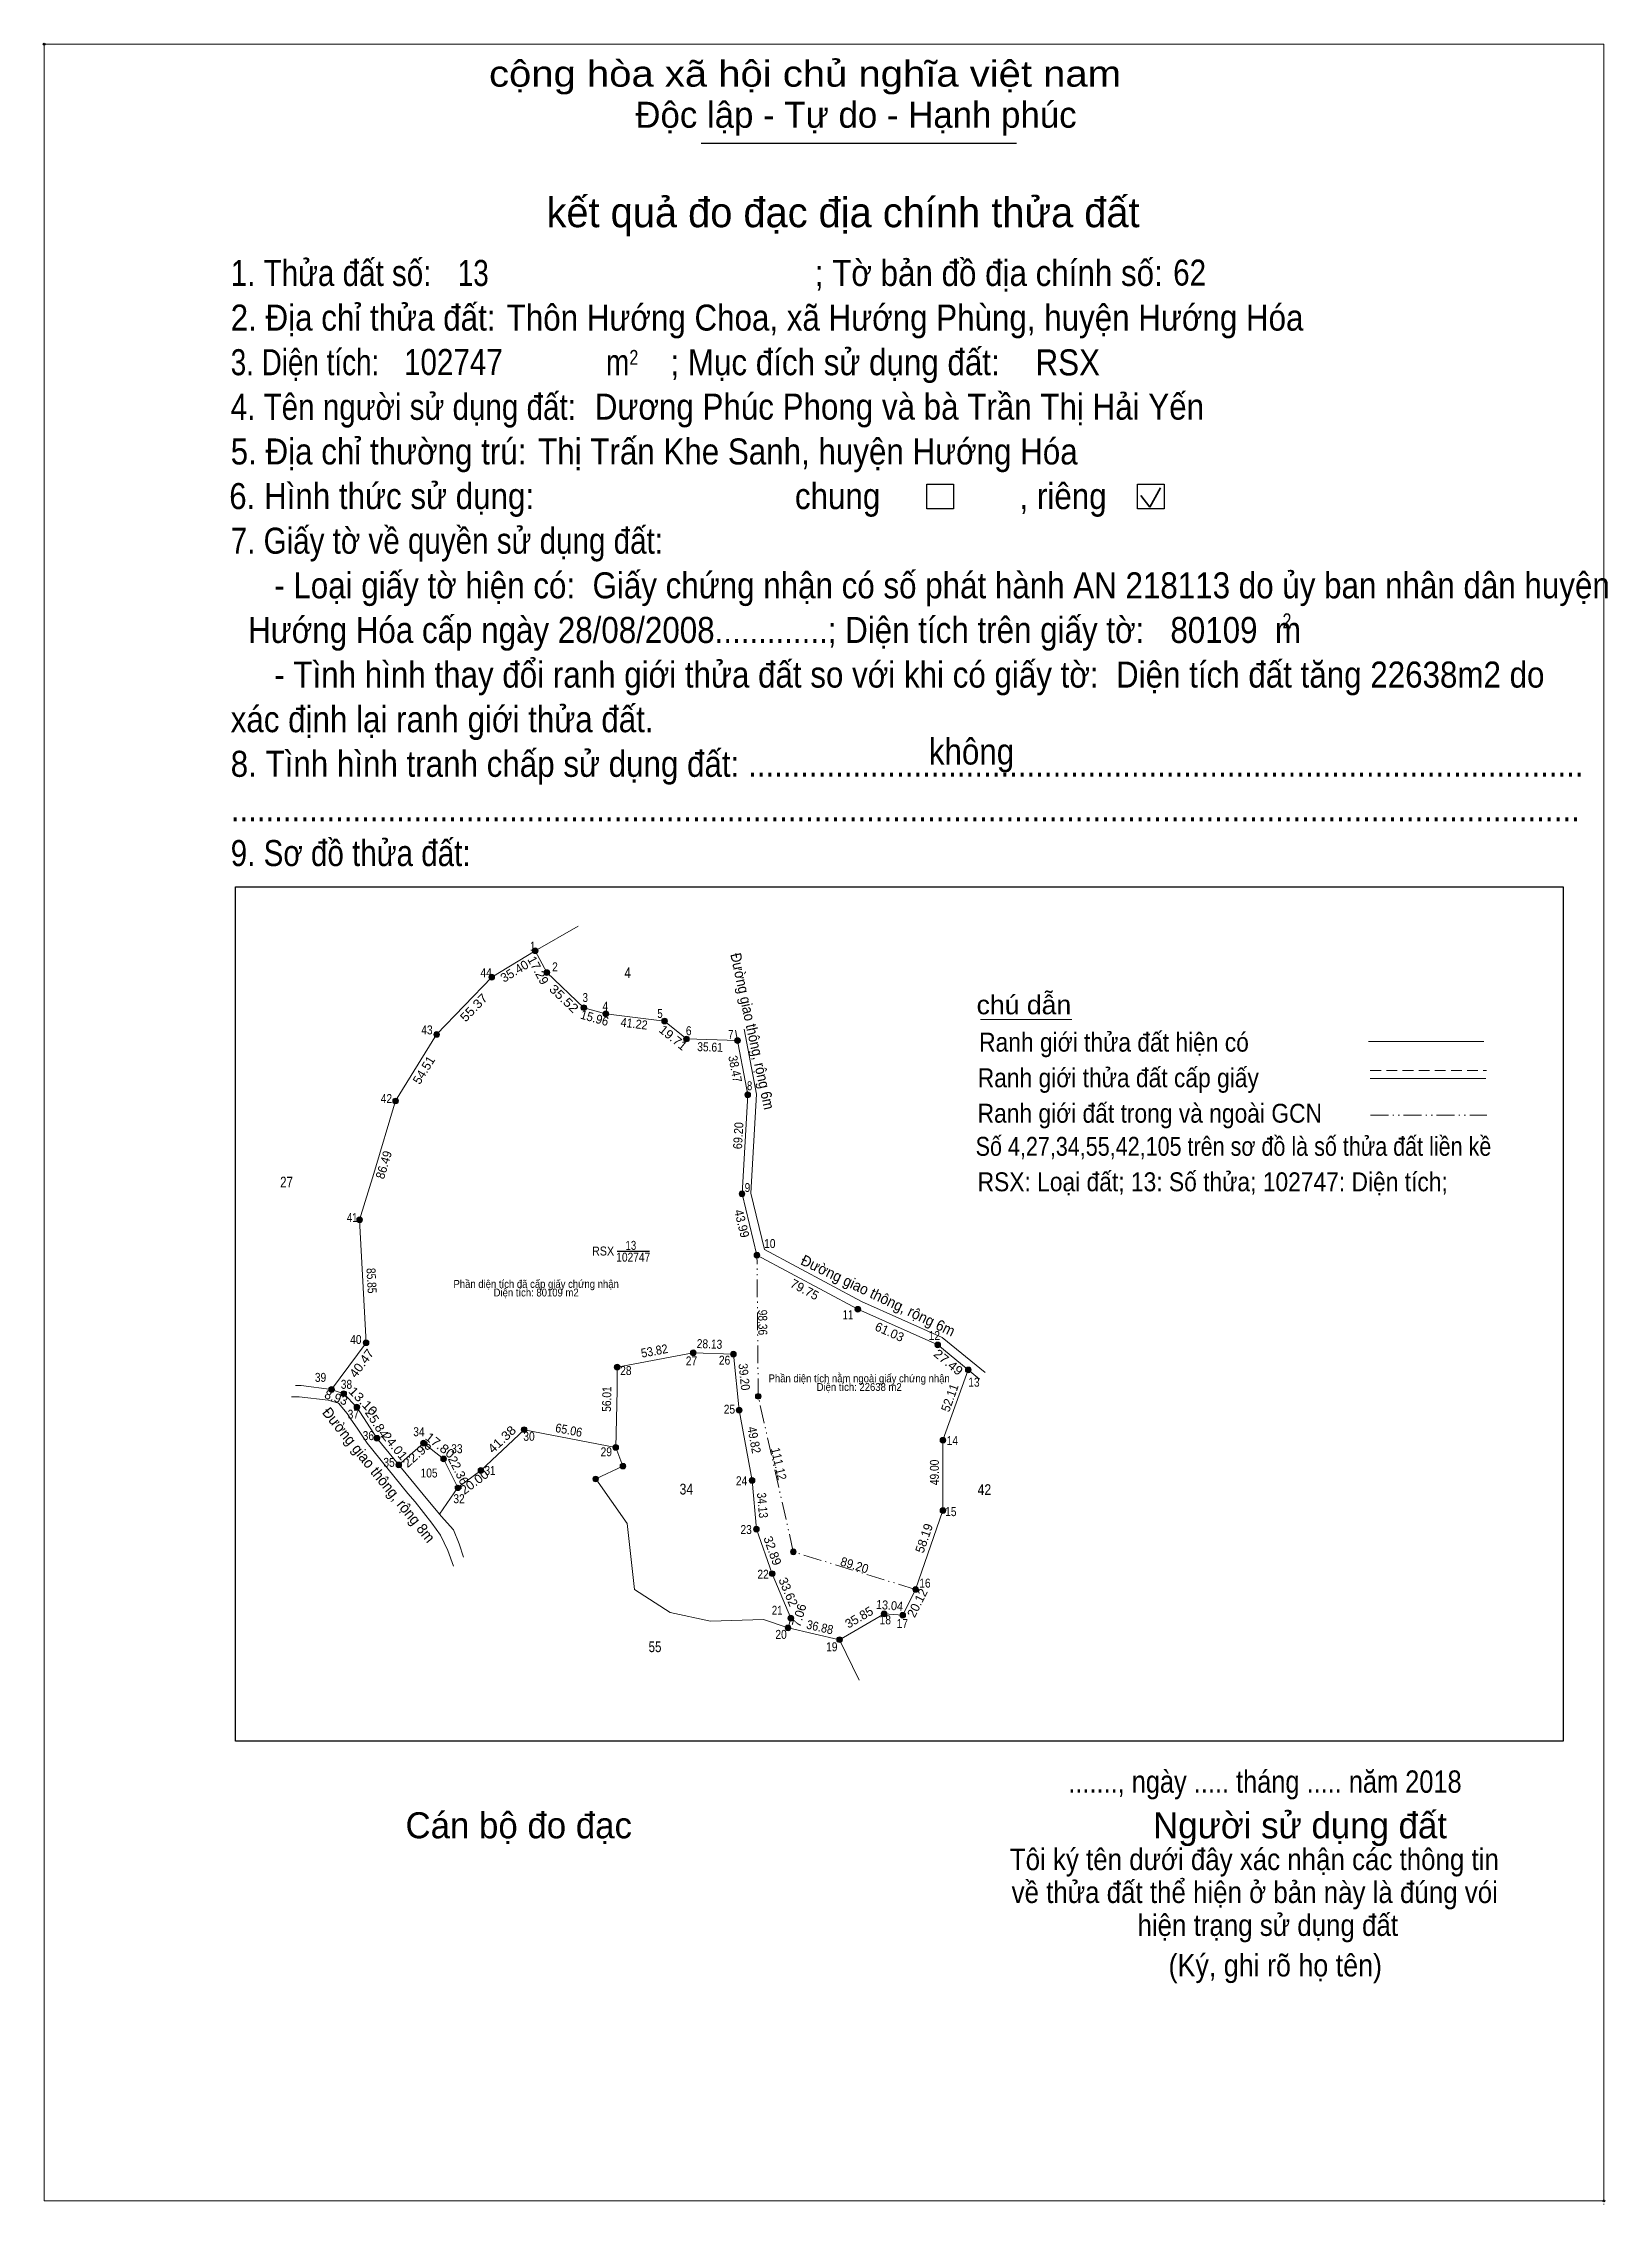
# Model space of a CAD drawing. Header units: centimetres. Extents: x 534487 to 540612, y 1847531 to 1849044.
# Drawn here: x 534487 to 535577, y 1847537 to 1849044 of the extents above; entities that cross this region are included whole.
import ezdxf
from ezdxf.enums import TextEntityAlignment as Align

# ---------------------------------------------------------------- set-up
doc = ezdxf.new("R2010")
doc.units = ezdxf.units.CM
doc.header["$LTSCALE"] = 2.5
doc.header["$PDMODE"] = 32
doc.header["$PDSIZE"] = 1.25
doc.linetypes.add('DASH_DOUBLE_DOT', pattern=[9.2, 5, -1.2, 0.3, -1.2, 0.3, -1.2])
doc.linetypes.add('MEDIUM_DASHED', pattern=[4.5, 3, -1.5])
for name, color, linetype, lineweight in [('10', 7, 'Continuous', 13), ('13', 7, 'Continuous', 25), ('17', 7, 'Continuous', 13), ('22', 7, 'Continuous', 13), ('6', 7, 'Continuous', 13), ('63', 7, 'Continuous', 13), ('7', 7, 'Continuous', 25)]:
    doc.layers.add(name, color=color, linetype=linetype, lineweight=lineweight)

msp = doc.modelspace()

# ---------------------------------------------------------------- texts
at = {"layer": '13'}
for s, rotation, width, p in [('Đường giao thông, rộng 6m', 282.273, 0.9, (534977.78, 1848354.542)), ('Đường giao thông, rộng 6m', 334.391, 0.95, (535067.359, 1848167.676)), ('Đường giao thông, rộng 8m', 308.989, 0.95, (534718.084, 1848043.679))]:
    msp.add_text(s, height=7.5, rotation=rotation, dxfattribs=dict(at, width=width)).set_placement(p, align=Align.CENTER)
for s, height, width, p in [('4', 7.5, 0.8, (534894.485, 1848392.46)), ('27', 7.5, 0.8, (534656.735, 1848246.4)), ('13', 6.25, 0.8, (534896.705, 1848202.93)), ('34', 7.5, 0.85, (534935.37, 1848032.39)), ('42', 7.5, 0.85, (535143.05, 1848032.07)), ('55', 7.5, 0.8, (534913.535, 1847922.52))]:
    msp.add_text(s, height=height, dxfattribs=dict(at, width=width)).set_placement(p, align=Align.CENTER)
at = {"layer": '13', "width": 0.9}
msp.add_text('RSX', height=6.25, dxfattribs=at).set_placement((534885.04, 1848198.99), align=Align.RIGHT)
at = {"layer": '6'}
for s, height, width, p in [('RSX', 18.14, 0.9, (535178.73, 1848812.46)), ('Dương Phúc Phong và bà Trần Thị Hải Yến', 18.14, 0.9, (534871.58, 1848781.6)), ('chú dẫn', 13.2, 1.05, (535137.63, 1848367.14)), ('Ranh giới thửa đất hiện có ', 13.2, 0.9, (535139.39, 1848341.09)), ('Ranh giới thửa đất cấp giấy', 13.2, 0.9, (535138.42, 1848316.27)), ('Ranh giới đất trong và ngoài GCN', 13.2, 0.9, (535138.33, 1848291.55)), ('Số 4,27,34,55,42,105 trên sơ đồ là số thửa đất liền kề', 13.2, 0.85, (535136.96, 1848268.49)), ('RSX: Loại đất; 13: Số thửa; 102747: Diện tích;', 13.2, 0.9, (535138.33, 1848243.76))]:
    msp.add_text(s, height=height, dxfattribs=dict(at, width=width)).set_placement(p)
at = {"layer": '63'}
for s, rotation, p in [('17.29', 298.24, (534829.321, 1848396.279)), ('35.40', 31.427, (534817.196, 1848394.495)), ('54.51', 58.366, (534755.091, 1848326.606)), ('79.75', 331.796, (535016.343, 1848172.528)), ('61.03', 335.942, (535075.721, 1848142.874)), ('8.93', 340.652, (534690.26, 1848097.05)), ('22.36', 296.565, (534773.736, 1848047.828)), ('32.89', 289.537, (534992.484, 1847992.185)), ('58.19', 70.942, (535103.956, 1848000.89)), ('33.62', 292.751, (535003.474, 1847963.309)), ('7.06', 73.977, (535016.908, 1847947.277)), ('20.12', 63.435, (535099.144, 1847955.417)), ('35.85', 30.141, (535057.286, 1847944.105))]:
    msp.add_text(s, height=6.25, rotation=rotation, dxfattribs=at).set_placement(p, align=Align.CENTER)
for s, width, p in [(' 1', 0.75, (534829.98, 1848411.44)), (' 44', 0.85, (534799.77, 1848392.98)), (' 2', 0.85, (534845.79, 1848397.08)), (' 3', 0.8, (534866.79, 1848375.69)), (' 4', 0.85, (534880.84, 1848369.61)), (' 5', 0.8, (534918.86, 1848364.53)), (' 43', 0.85, (534758.53, 1848353.11)), (' 6', 0.85, (534938.99, 1848352.54)), (' 7', 0.8, (534968.18, 1848349.96)), (' 8', 0.8, (534981.3, 1848314.18)), (' 42', 0.85, (534730.3, 1848305.29)), (' 9', 0.85, (534979.93, 1848243.25)), (' 41', 0.8, (534706.21, 1848222.35)), (' 10', 0.85, (534997.46, 1848204.2)), (' 11', 0.8, (535051.67, 1848154.56)), (' 40', 0.85, (534708.99, 1848137.33)), (' 12', 0.85, (535112.15, 1848140.05)), (' 28', 0.85, (534897.17, 1848115.67)), (' 27', 0.85, (534942.86, 1848122.37)), (' 26', 0.85, (534965.96, 1848122.91)), (' 39', 0.85, (534684.37, 1848110.9)), (' 38', 0.85, (534702.44, 1848106.08)), (' 13', 0.85, (535139.75, 1848107.54)), (' 37', 0.85, (534707.24, 1848085.23)), (' 25', 0.85, (534969.34, 1848088.74)), (' 36', 0.85, (534717.67, 1848070.31)), (' 34', 0.85, (534752.95, 1848073.04)), (' 30', 0.85, (534829.66, 1848069.84)), (' 33', 0.85, (534779.38, 1848061.2)), (' 29', 0.85, (534883.52, 1848059.05)), (' 14', 0.85, (535124.69, 1848066.87)), (' 35', 0.85, (534732.11, 1848051.68)), (' 31', 0.8, (534802.26, 1848046.04)), (' 24', 0.85, (534977.82, 1848038.87)), (' 32', 0.85, (534780.89, 1848026.34)), (' 15', 0.85, (535123.64, 1848017.34)), (' 23', 0.85, (534980.99, 1848004.87)), (' 22', 0.85, (534992.78, 1847973.69)), (' 16', 0.85, (535105.59, 1847967.52)), (' 21', 0.8, (535002.36, 1847948.58)), (' 18', 0.85, (535077.96, 1847941.88)), (' 17', 0.85, (535089.83, 1847939.33)), (' 20', 0.85, (535005.33, 1847931.77)), (' 19', 0.85, (535040.66, 1847923.12))]:
    msp.add_text(s, height=6.25, dxfattribs=dict(at, width=width)).set_placement(p, align=Align.RIGHT)
for s, rotation, width, p in [('55.37', 46.061, 1.1, (534789.498, 1848369.582)), ('35.52', 316.449, 1.15, (534847.917, 1848375.774)), ('15.96', 344.291, 0.95, (534870.579, 1848361.526)), ('41.22', 353.047, 0.9, (534898.602, 1848357.506)), ('19.71', 320.559, 1.05, (534924.155, 1848348.385)), ('35.61', 358.246, 0.85, (534951.779, 1848341.19)), ('38.47', 280.711, 0.9, (534966.318, 1848328.461)), ('69.20', 86.686, 0.9, (534974.646, 1848282.379)), ('86.49', 73.103, 0.95, (534727.483, 1848261.297)), ('43.99', 283.701, 0.95, (534971.012, 1848220.525)), ('85.85', 273.031, 0.85, (534712.883, 1848181.255)), ('98.36', 270.513, 0.85, (534985.481, 1848152.313)), ('53.82', 10.654, 0.9, (534913.662, 1848129.456)), ('28.13', 358.064, 0.85, (534951.399, 1848134.195)), ('40.47', 53.611, 1.05, (534711.532, 1848122.011)), ('39.20', 275.856, 0.9, (534972.64, 1848114.079)), ('27.49', 320.728, 1.1, (535115.987, 1848122.18)), ('13.10', 314.443, 1.15, (534707.87, 1848095.353)), ('56.01', 88.977, 0.85, (534882.967, 1848098.884)), ('52.11', 70.157, 0.95, (535121.88, 1848098.764)), ('25.84', 302.805, 1.05, (534717.085, 1848080.228)), ('24.01', 309.219, 1.05, (534729.816, 1848064.186)), ('41.38', 43.277, 1.1, (534808.918, 1848068.561)), ('65.06', 349.039, 0.9, (534852.881, 1848074.25)), ('49.82', 280.408, 0.9, (534979.572, 1848069.835)), ('22.98', 41.437, 1.1, (534749.687, 1848058.296)), ('17.80', 321.843, 1.1, (534761.789, 1848064.176)), ('111.12', 282.722, 0.9, (534996.733, 1848053.108)), ('20.00', 36.87, 1.05, (534789.445, 1848038.589)), ('49.00', 90, 0.85, (535111.35, 1848047.81)), ('34.13', 275.042, 0.85, (534985.318, 1848024.58)), ('89.20', 342.892, 0.95, (535051.636, 1847980.183)), ('13.04', 355.601, 0.9, (535076.73, 1847952.025)), ('36.88', 347.136, 0.9, (535027.754, 1847936.903))]:
    msp.add_text(s, height=6.25, rotation=rotation, dxfattribs=dict(at, width=width)).set_placement(p, align=Align.CENTER)
for s, height, width, p in [('102747', 6.25, 0.85, (534898.355, 1848194.72)), ('Phần diện tích đã cấp giấy chứng nhận', 5.5, 0.9, (534830.685, 1848176.43)), ('Diện tích: 80109 m2', 5.5, 0.9, (534830.68, 1848170.43)), ('Phần diện tích nằm ngoài giấy chứng nhận', 5.5, 0.9, (535055.8, 1848110.6)), ('Diện tích: 22638 m2', 5.5, 0.9, (535055.8, 1848104.6)), ('105', 6.25, 0.85, (534756.06, 1848044.26))]:
    msp.add_text(s, height=height, dxfattribs=dict(at, width=width)).set_placement(p, align=Align.CENTER)
at = {"layer": '7'}
for s, height, width, p in [('cộng hòa xã hội chủ nghĩa việt nam', 18.14, 1.15, (534797.84, 1849013.72)), ('1. Thửa đất số:', 18.14, 0.85, (534617.82, 1848874.79)), ('13', 18.14, 0.8, (534776.06, 1848874.79)), ('; Tờ bản đồ địa chính số:', 18.14, 0.9, (535024.9, 1848874.79)), ('62', 18.14, 0.85, (535274.64, 1848875.05)), ('2. Địa chỉ thửa đất:', 18.14, 0.9, (534617.82, 1848843.68)), ('Thôn Hướng Choa, xã Hướng Phùng, huyện Hướng Hóa', 18.14, 0.9, (534810.15, 1848843.68)), ('3. Diện tích:', 18.14, 0.8, (534617.82, 1848812.58)), ('102747', 18.14, 0.85, (534738.61, 1848812.71)), ('2', 10.37, 0.8, (534895.68, 1848819.84)), ('; Mục đích sử dụng đất:', 18.14, 0.9, (534924.32, 1848812.58)), ('m', 18.14, 0.8, (534879.36, 1848812.58)), ('4. Tên người sử dụng đất:', 18.14, 0.85, (534617.82, 1848781.48)), ('5. Địa chỉ thường trú:', 18.14, 0.9, (534617.82, 1848750.37)), ('Thị Trấn Khe Sanh, huyện Hướng Hóa', 18.14, 0.9, (534832.05, 1848750.37)), ('6. Hình thức sử dụng:', 18.14, 0.9, (534616.78, 1848719.27)), ('chung                , riêng', 18.14, 0.9, (535011.03, 1848719.27)), ('7. Giấy tờ về quyền sử dụng đất:', 18.14, 0.85, (534617.82, 1848688.16)), ('     - Loại giấy tờ hiện có:  Giấy chứng nhận có số phát hành AN 218113 do ủy ban nhân dân huyện ', 18.14, 0.9, (534617.82, 1848657.06)), ('  Hướng Hóa cấp ngày 28/08/2008.............; Diện tích trên giấy tờ:   80109  m', 18.14, 0.9, (534617.82, 1848625.96)), ('2', 10.37, 0.8, (535350.82, 1848636.22)), ('     - Tình hình thay đổi ranh giới thửa đất so với khi có giấy tờ:  Diện tích đất tăng 22638m2 do', 18.14, 0.9, (534617.82, 1848594.85)), ('xác định lại ranh giới thửa đất.', 18.14, 0.9, (534617.82, 1848563.75)), ('không', 18.14, 0.9, (535104.34, 1848541.2)), ('8. Tình hình tranh chấp sử dụng đất: ................................................................................................', 18.14, 0.9, (534617.82, 1848532.64)), ('...........................................................................................................................................................', 18.14, 0.9, (534617.82, 1848501.54)), ('9. Sơ đồ thửa đất:', 18.14, 0.85, (534617.82, 1848470.44)), ('......., ngày ..... tháng ..... năm 2018', 15.55, 0.85, (535201.54, 1847824.51)), ('(Ký, ghi rõ họ tên)', 15.55, 0.9, (535271.4, 1847696.46))]:
    msp.add_text(s, height=height, dxfattribs=dict(at, width=width)).set_placement(p)
for s, p in [('Độc lập - Tự do - Hạnh phúc', (534899.83, 1848985.08)), ('Cán bộ đo đạc', (534739.64, 1847792.76)), ('Người sử dụng đất', (535260.63, 1847792.76))]:
    msp.add_text(s, height=18.14, dxfattribs=at).set_placement(p)
for s, height, p in [('kết quả đo đạc địa chính thửa đất', 20.74, (535044.56, 1848915.74)), ('.', 5.185, (535574.705, 1847537.32))]:
    msp.add_text(s, height=height, dxfattribs=at).set_placement(p, align=Align.CENTER)
at = {"layer": '7', "width": 0.9}
for s, p in [('Tôi ký tên dưới đây xác nhận các thông tin', (535331.19, 1847770.6)), ('về thửa đất thể hiện ở bản này là đúng vói', (535331.48, 1847747.66)), ('hiện trạng sử dụng đất', (535340.53, 1847724.72))]:
    msp.add_text(s, height=14.99, dxfattribs=at).set_placement(p, align=Align.CENTER)

# ---------------------------------------------------------------- hatches: boundary and pattern name
at = {"layer": '6'}
for points in [[(534831.98, 1848411.44, 1), (534827.98, 1848411.44, 1)], [(534801.77, 1848392.98, 1), (534797.77, 1848392.98, 1)], [(534840.16, 1848396.21, 1), (534836.16, 1848396.21, 1)], [(534865.9, 1848371.74, 1), (534861.9, 1848371.74, 1)], [(534881.26, 1848367.42, 1), (534877.26, 1848367.42, 1)], [(534922.18, 1848362.43, 1), (534918.18, 1848362.43, 1)], [(534763.35, 1848353.11, 1), (534759.35, 1848353.11, 1)], [(534937.4, 1848349.91, 1), (534933.4, 1848349.91, 1)], [(534972.99, 1848348.82, 1), (534968.99, 1848348.82, 1)], [(534734.76, 1848306.7, 1), (534730.76, 1848306.7, 1)], [(534980.14, 1848311.02, 1), (534976.14, 1848311.02, 1)], [(534976.14, 1848241.94, 1), (534972.14, 1848241.94, 1)], [(534709.62, 1848223.94, 1), (534705.62, 1848223.94, 1)], [(534986.56, 1848199.2, 1), (534982.56, 1848199.2, 1)], [(535056.84, 1848161.51, 1), (535052.84, 1848161.51, 1)], [(534714.16, 1848138.21, 1), (534710.16, 1848138.21, 1)], [(535112.57, 1848136.63, 1), (535108.57, 1848136.63, 1)], [(534889.16, 1848121.21, 1), (534885.16, 1848121.21, 1)], [(534942.16, 1848131.21, 1), (534938.16, 1848131.21, 1)], [(534970.16, 1848130.21, 1), (534966.16, 1848130.21, 1)], [(535133.85, 1848119.23, 1), (535129.85, 1848119.23, 1)], [(534690.15, 1848105.63, 1), (534686.15, 1848105.63, 1)], [(534698.58, 1848102.67, 1), (534694.58, 1848102.67, 1)], [(534707.75, 1848093.32, 1), (534703.75, 1848093.32, 1)], [(534974.16, 1848091.21, 1), (534970.16, 1848091.21, 1)], [(534987.44, 1848100.84, 1), (534983.44, 1848100.84, 1)], [(534824.29, 1848077.58, 1), (534820.29, 1848077.58, 1)], [(534721.75, 1848071.6, 1), (534717.75, 1848071.6, 1)], [(534754.16, 1848068.21, 1), (534750.16, 1848068.21, 1)], [(534888.16, 1848065.21, 1), (534884.16, 1848065.21, 1)], [(535116.16, 1848070.21, 1), (535112.16, 1848070.21, 1)], [(534736.93, 1848053, 1), (534732.93, 1848053, 1)], [(534768.16, 1848057.21, 1), (534764.16, 1848057.21, 1)], [(534794.16, 1848049.21, 1), (534790.16, 1848049.21, 1)], [(534874.16, 1848043.21, 1), (534870.16, 1848043.21, 1)], [(534893.16, 1848052.21, 1), (534889.16, 1848052.21, 1)], [(534983.16, 1848042.21, 1), (534979.16, 1848042.21, 1)], [(535116.16, 1848021.21, 1), (535112.16, 1848021.21, 1)], [(534986.16, 1848008.21, 1), (534982.16, 1848008.21, 1)], [(535011.91, 1847992.45, 1), (535007.91, 1847992.45, 1)], [(534997.16, 1847977.21, 1), (534993.16, 1847977.21, 1)], [(535097.16, 1847966.21, 1), (535093.16, 1847966.21, 1)], [(535008.21, 1847939.42, 1), (535004.21, 1847939.42, 1)], [(535010.16, 1847946.21, 1), (535006.16, 1847946.21, 1)], [(535075.16, 1847949.21, 1), (535071.16, 1847949.21, 1)], [(535088.16, 1847948.21, 1), (535084.16, 1847948.21, 1)], [(535044.16, 1847931.21, 1), (535040.16, 1847931.21, 1)]]:
    msp.add_hatch(color=256, dxfattribs=at).paths.add_polyline_path(points)
at = {"layer": '63'}
msp.add_hatch(color=256, dxfattribs=at).paths.add_polyline_path([(534778.16, 1848037.21, 1), (534774.16, 1848037.21, 1)])

# ---------------------------------------------------------------- linework, layer by layer
at = {"layer": '10'}
for p, q in [((534829.98, 1848411.44), (534860.02, 1848428.51)), ((534776.16, 1848037.21), (534763.31, 1848018.73)), ((535042.16, 1847931.21), (535055.83, 1847902.94)), ((535042.16, 1847931.21), (535055.83, 1847902.94))]:
    msp.add_line(p, q, dxfattribs=at)
for points in [[(534688.15, 1848105.63), (534712.16, 1848138.21), (534707.62, 1848223.94), (534717.59, 1848256.09), (534732.76, 1848306.7), (534761.35, 1848353.11), (534799.77, 1848392.98), (534829.98, 1848411.44)], [(534829.98, 1848411.44), (534838.16, 1848396.21), (534863.9, 1848371.74), (534879.26, 1848367.42), (534920.18, 1848362.43), (534935.4, 1848349.91), (534970.99, 1848348.82)], [(534940.05, 1848131.16), (534887.16, 1848121.21), (534887.16, 1848105.21), (534886.16, 1848065.21), (534891.16, 1848052.21), (534872.16, 1848043.21)], [(534940.05, 1848131.16), (534968.16, 1848130.21), (534972.16, 1848091.21), (534981.16, 1848042.21), (534984.16, 1848008.21), (534995.16, 1847977.21)], [(534705.75, 1848093.32), (534696.58, 1848102.67), (534688.15, 1848105.63)], [(535131.85, 1848119.23), (535114.16, 1848070.21), (535114.16, 1848021.21), (535095.16, 1847966.21), (535086.16, 1847948.21), (535073.16, 1847949.21), (535042.16, 1847931.21), (535006.21, 1847939.42)], [(534886.16, 1848065.21), (534822.29, 1848077.58), (534792.16, 1848049.21), (534776.16, 1848037.21), (534766.16, 1848057.21), (534752.16, 1848068.21), (534734.93, 1848053)], [(535006.21, 1847939.42), (534989.16, 1847945.21), (534952.16, 1847944.21), (534924.16, 1847950.21), (534899.16, 1847966.21), (534894.16, 1848012.21), (534872.16, 1848043.21)], [(534995.16, 1847977.21), (535008.16, 1847946.21), (535006.21, 1847939.42)]]:
    msp.add_lwpolyline(points, dxfattribs=at)
at = {"layer": '10', "linetype": 'DASH_DOUBLE_DOT'}
msp.add_lwpolyline([(535095.16, 1847966.21), (535009.91, 1847992.45), (534985.44, 1848100.84), (534984.56, 1848199.2)], dxfattribs=at)
at = {"layer": '10'}
msp.add_point((534776.16, 1848037.21), dxfattribs=at)
at = {"layer": '13'}
msp.add_line((534887.13, 1848201.93), (534909.58, 1848201.93), dxfattribs=at)
at = {"layer": '17'}
msp.add_line((535140.36, 1848363.53), (535204.07, 1848363.53), dxfattribs=at)
at = {"layer": '22'}
msp.add_line((534705.95, 1848078.54), (534701.58, 1848085), dxfattribs=at)
for points in [[(534969.61, 1848356.12), (534978.14, 1848311.02), (534974.14, 1848241.94), (534984.56, 1848199.2), (535054.84, 1848161.51), (535110.57, 1848136.63), (535139.75, 1848112.77)], [(534975.58, 1848356.83), (534984.18, 1848311.4), (534980.18, 1848242.48), (534989.76, 1848203.22), (535057.48, 1848166.91), (535113.75, 1848141.79), (535143.61, 1848117.35)], [(534662.88, 1848108.29), (534666.84, 1848108.39), (534688.15, 1848105.63)], [(534764.47, 1848017.36), (534751.83, 1848032.29), (534719.75, 1848071.6), (534705.75, 1848093.32), (534696.58, 1848102.67), (534688.15, 1848105.63)], [(534660.19, 1848100.5), (534665.51, 1848100.47), (534685.72, 1848098.1), (534693.04, 1848096), (534698.91, 1848088.95), (534701.58, 1848085)], [(534705.95, 1848078.54), (534712.94, 1848068.2), (534741.36, 1848033.09), (534746.26, 1848027.4), (534757.97, 1848012.41), (534764.01, 1848004.07), (534769.24, 1847993.36), (534773.12, 1847982.4)], [(534780.11, 1847988.71), (534777.09, 1847997.93), (534773.16, 1848007.86), (534764.47, 1848017.36)]]:
    msp.add_lwpolyline(points, dxfattribs=at)
at = {"layer": '6'}
for p, q in [((535410.76, 1848348.22), (535491.19, 1848348.22)), ((535411.99, 1848322.43), (535492.42, 1848322.43))]:
    msp.add_line(p, q, dxfattribs=at)
at = {"layer": '6', "linetype": 'MEDIUM_DASHED'}
msp.add_line((535411.99, 1848327.89), (535492.95, 1848327.89), dxfattribs=at)
at = {"layer": '6'}
for centre in [(534829.98, 1848411.44), (534799.77, 1848392.98), (534838.16, 1848396.21), (534863.9, 1848371.74), (534879.26, 1848367.42), (534920.18, 1848362.43), (534761.35, 1848353.11), (534935.4, 1848349.91), (534970.99, 1848348.82), (534732.76, 1848306.7), (534978.14, 1848311.02), (534974.14, 1848241.94), (534707.62, 1848223.94), (534984.56, 1848199.2), (535054.84, 1848161.51), (534712.16, 1848138.21), (535110.57, 1848136.63), (534887.16, 1848121.21), (534940.16, 1848131.21), (534968.16, 1848130.21), (535131.85, 1848119.23), (534688.15, 1848105.63), (534696.58, 1848102.67), (534705.75, 1848093.32), (534972.16, 1848091.21), (534985.44, 1848100.84), (534822.29, 1848077.58), (534719.75, 1848071.6), (534752.16, 1848068.21), (534886.16, 1848065.21), (535114.16, 1848070.21), (534734.93, 1848053), (534766.16, 1848057.21), (534792.16, 1848049.21), (534872.16, 1848043.21), (534891.16, 1848052.21), (534981.16, 1848042.21), (535114.16, 1848021.21), (534984.16, 1848008.21), (535009.91, 1847992.45), (534995.16, 1847977.21), (535095.16, 1847966.21), (535006.21, 1847939.42), (535008.16, 1847946.21), (535073.16, 1847949.21), (535086.16, 1847948.21), (535042.16, 1847931.21)]:
    msp.add_circle(centre, 2, dxfattribs=at)
at = {"layer": '63', "linetype": 'DASH_DOUBLE_DOT'}
msp.add_line((535412.25, 1848296.74), (535493.21, 1848296.74), dxfattribs=at)
at = {"layer": '63', "linetype": 'MEDIUM_DASHED'}
msp.add_circle((534776.16, 1848037.21), 2, dxfattribs=at)
at = {"layer": '7'}
for p, q in [((534945.6, 1848974.42), (535165.4, 1848974.42)), ((534621.08, 1848456.02), (535546.43, 1848456.02)), ((535546.43, 1848456.02), (535546.43, 1847860.37))]:
    msp.add_line(p, q, dxfattribs=at)
at = {"layer": '7', "lineweight": 35}
for p, q in [((535252.17, 1848728.71), (535258.35, 1848720.67)), ((535258.35, 1848720.67), (535265.88, 1848734.14))]:
    msp.add_line(p, q, dxfattribs=at)
at = {"layer": '7', "lineweight": 13}
msp.add_lwpolyline([(534487.8, 1849043.36), (535574.73, 1849043.36), (535574.73, 1847540), (534487.8, 1847540)], close=True, dxfattribs=at)
at = {"layer": '7'}
for points in [[(535102.88, 1848736.74), (535121.55, 1848736.74), (535121.55, 1848719.33), (535102.88, 1848719.33)], [(535249.74, 1848736.74), (535268.41, 1848736.74), (535268.41, 1848719.33), (535249.74, 1848719.33)]]:
    msp.add_lwpolyline(points, close=True, dxfattribs=at)
msp.add_lwpolyline([(535546.43, 1847860.37), (534621.08, 1847860.37), (534621.08, 1848456.02)], dxfattribs=at)
for p in [(534487.8, 1849043.36), (535574.72, 1847540)]:
    msp.add_point(p, dxfattribs=at)

msp.set_redraw_order([(e.dxf.handle, doc.entitydb.next_handle()) for e in msp.query("TEXT MTEXT ATTDEF DIMENSION ARC_DIMENSION")])  # texts and dimensions are drawn at this point

doc.saveas('drawing.dxf')
